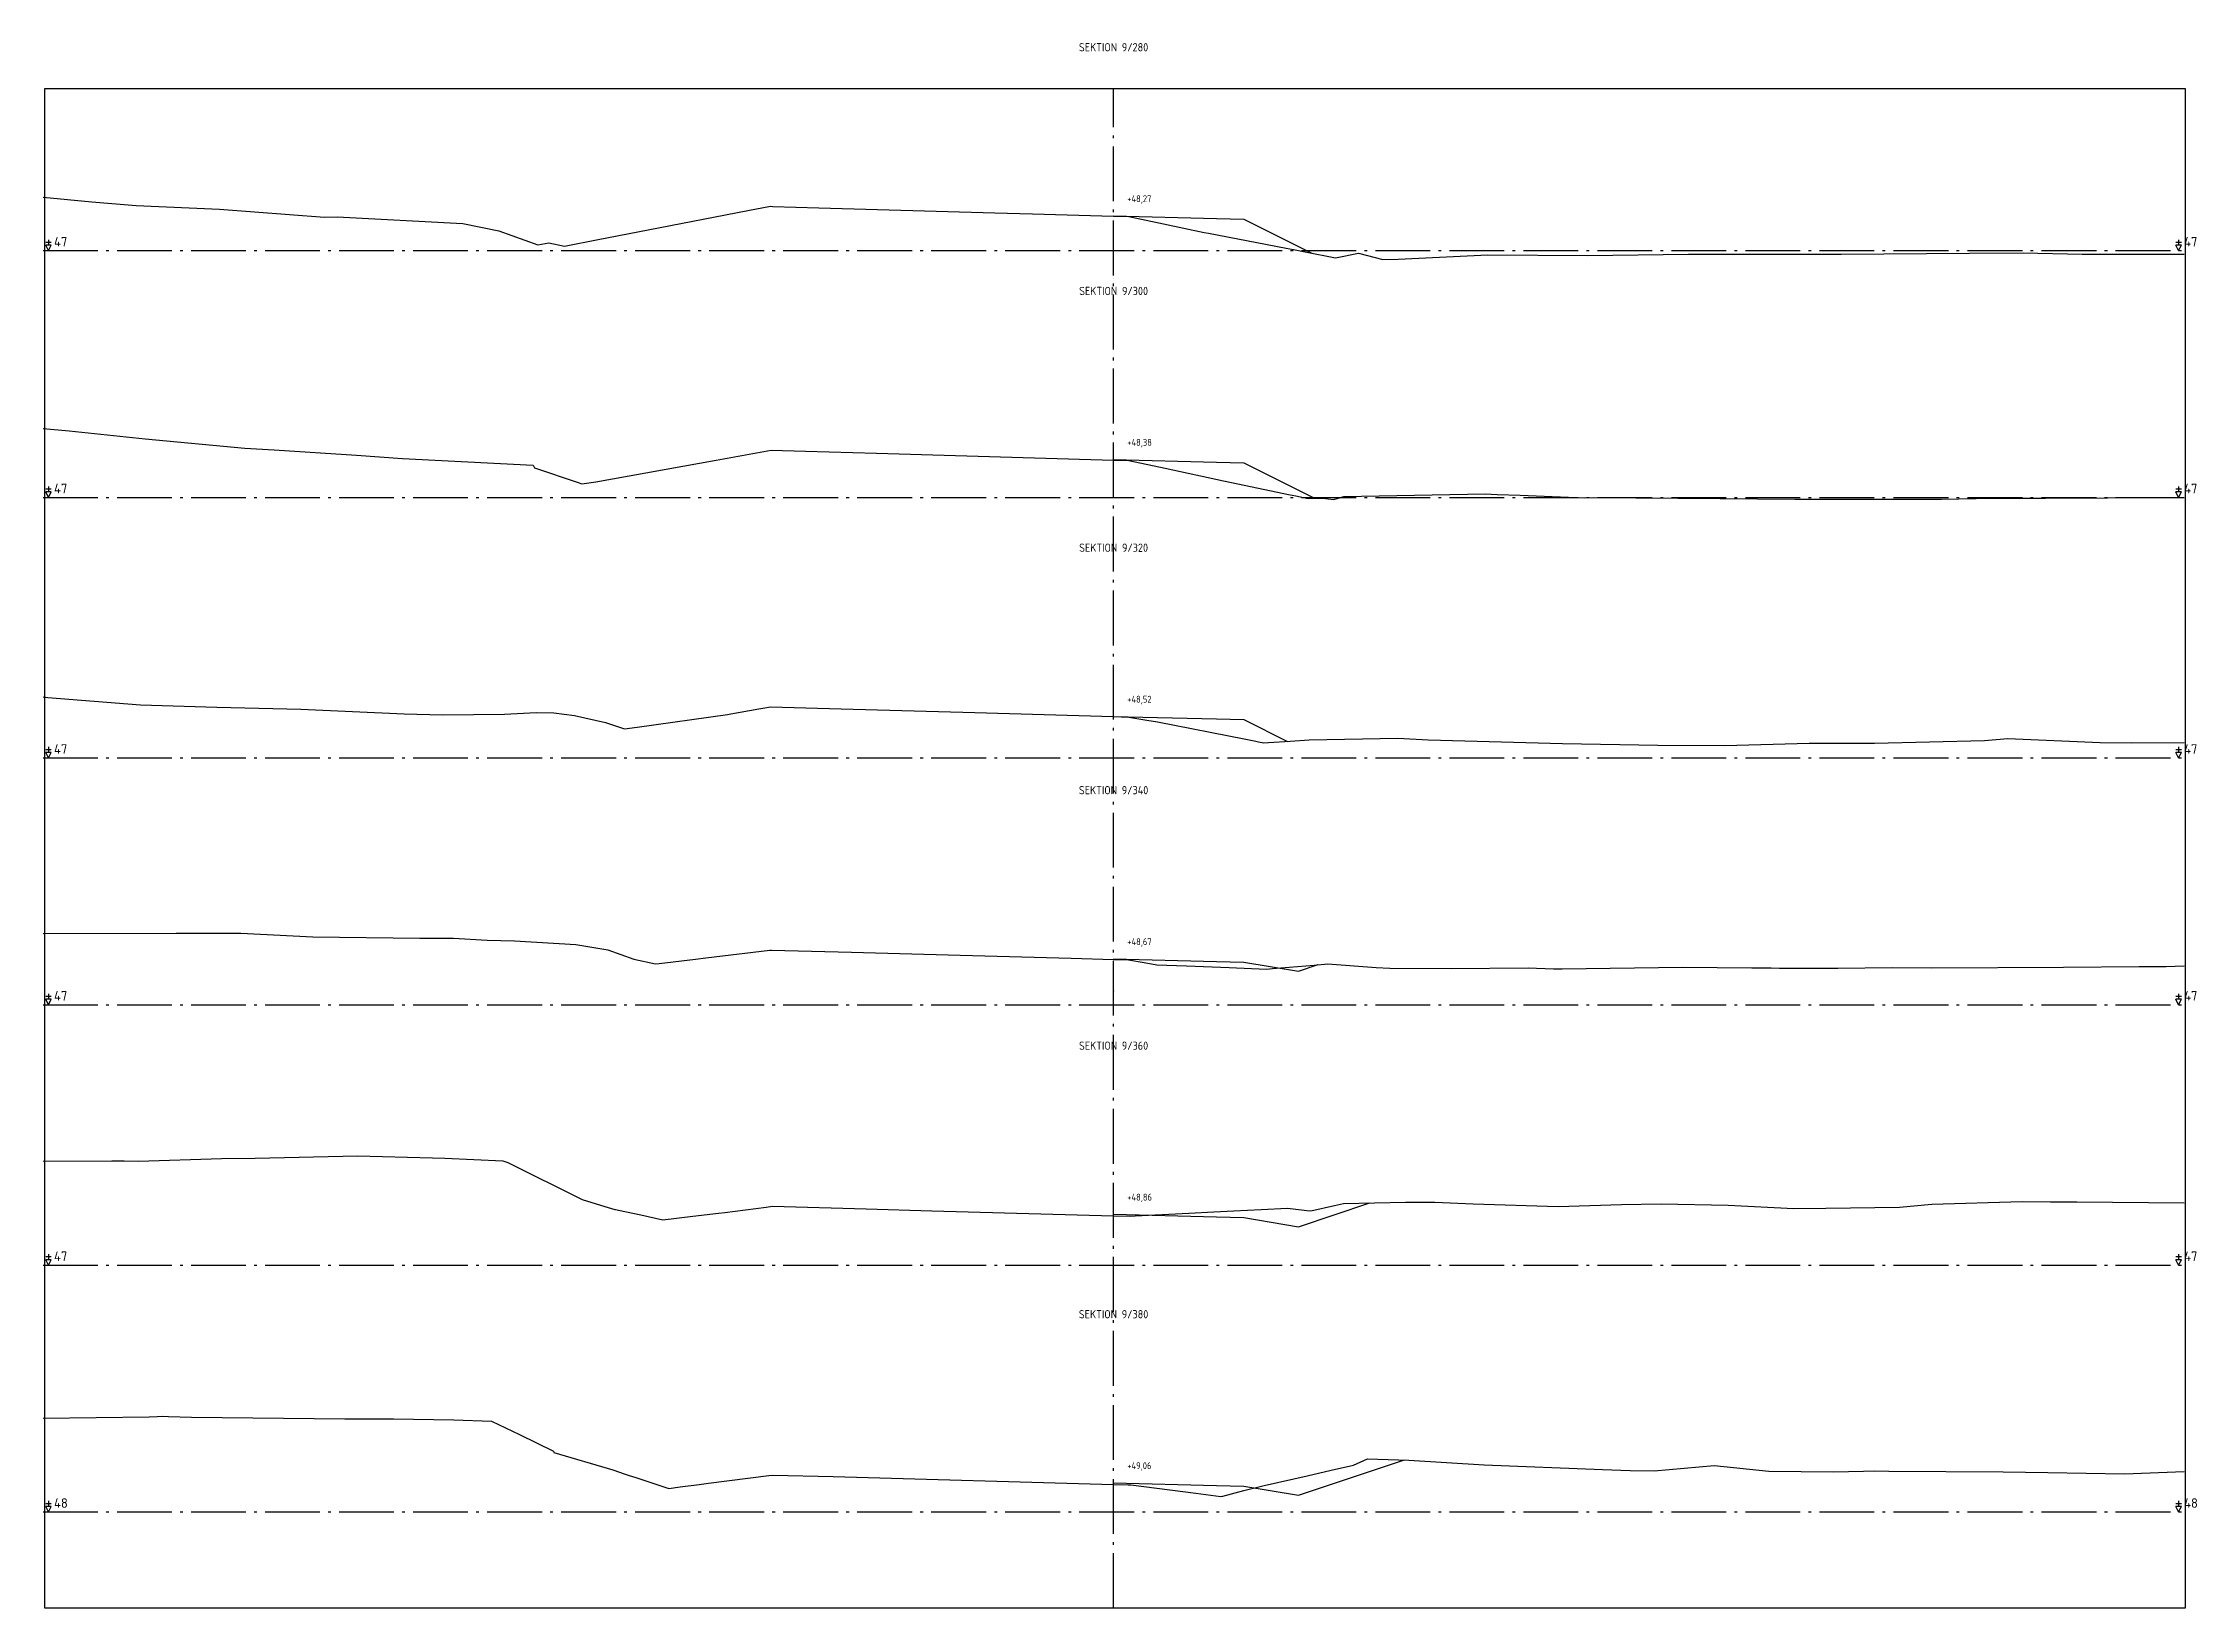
# Model space of a CAD drawing. Header units: metres. Extents: x 164066 to 165347, y 6228109 to 6230364.
# Drawn here: x 164151.8 to 164230.4, y 6229784.2 to 6229841.2 of the extents above; entities that cross this region are included whole.
import ezdxf
from ezdxf.enums import TextEntityAlignment as Align

# ---------------------------------------------------------------- set-up
doc = ezdxf.new("R2010")
doc.units = ezdxf.units.M
doc.header["$LTSCALE"] = 0.1
doc.linetypes.add('CENTRUMLINJE', pattern=[27, 20, -3, 1, -3])
for name, color, linetype in [('M-000', 7, 'Continuous'), ('M-372A', 3, 'Continuous'), ('M-374C', 6, 'Continuous'), ('M-378A', 7, 'CENTRUMLINJE'), ('M-378AT', 4, 'Continuous'), ('M-378B', 4, 'CENTRUMLINJE'), ('M-378BT', 4, 'Continuous'), ('T19202X', 4, 'Continuous')]:
    doc.layers.add(name, color=color, linetype=linetype)
doc.styles.add('ISO35', font='ISO3098', dxfattribs={"height": 3.5})
doc.styles.add('P_ISO_25', font='ISO', dxfattribs={"height": 2.5})
doc.styles.add('P_ISO_30', font='ISO', dxfattribs={"height": 3})

msp = doc.modelspace()

# ---------------------------------------------------------------- texts
at = {"layer": 'M-378AT', "style": 'ISO35'}
for s, p in [('47', (164152.204, 6229833.804)), ('47', (164229.904, 6229833.804)), ('47', (164152.204, 6229824.804)), ('47', (164229.904, 6229824.804)), ('47', (164152.204, 6229815.304)), ('47', (164229.904, 6229815.304)), ('47', (164152.204, 6229806.304)), ('47', (164229.904, 6229806.304)), ('47', (164152.204, 6229796.804)), ('47', (164229.904, 6229796.804)), ('48', (164152.204, 6229787.804)), ('48', (164229.904, 6229787.804))]:
    msp.add_text(s, height=0.35, dxfattribs=at).set_placement(p)
at = {"layer": 'M-378BT', "style": 'P_ISO_30'}
for s, p in [('SEKTION 9/280', (164190.854, 6229840.923)), ('SEKTION 9/300', (164190.854, 6229832.035)), ('SEKTION 9/320', (164190.854, 6229822.67)), ('SEKTION 9/340', (164190.854, 6229813.828)), ('SEKTION 9/360', (164190.854, 6229804.51)), ('SEKTION 9/380', (164190.854, 6229794.716))]:
    msp.add_text(s, height=0.3, dxfattribs=at).set_placement(p, align=Align.CENTER)
at = {"layer": 'M-378BT', "style": 'P_ISO_25'}
for s, p in [('+48,27', (164191.354, 6229835.423)), ('+48,38', (164191.354, 6229826.535)), ('+48,52', (164191.354, 6229817.17)), ('+48,67', (164191.354, 6229808.328)), ('+48,86', (164191.354, 6229799.01)), ('+49,06', (164191.354, 6229789.216))]:
    msp.add_text(s, height=0.25, dxfattribs=at).set_placement(p)

# ---------------------------------------------------------------- linework, layer by layer
at = {"layer": 'M-000'}
msp.add_lwpolyline([(164151.854, 6229784.154), (164229.954, 6229784.154), (164229.954, 6229839.554), (164151.854, 6229839.554), (164151.854, 6229784.154)], dxfattribs=at)
at = {"layer": 'M-372A', "color": 3, "linetype": 'Continuous'}
for points in [[(164151.804, 6229835.606), (164153.577, 6229835.431), (164155.204, 6229835.302), (164158.235, 6229835.163), (164162.072, 6229834.88), (164162.529, 6229834.887), (164167.11, 6229834.642), (164168.435, 6229834.383), (164169.852, 6229833.867), (164170.251, 6229833.936), (164170.828, 6229833.818), (164172.05, 6229834.056), (164173.881, 6229834.413), (164177.512, 6229835.121), (164178.339, 6229835.271), (164178.419, 6229835.269), (164180.103, 6229835.218), (164186.518, 6229835.036), (164187.895, 6229834.997), (164190.854, 6229834.914), (164191.407, 6229834.898), (164192.672, 6229834.633), (164194.161, 6229834.321), (164194.311, 6229834.289), (164197.153, 6229833.743), (164197.411, 6229833.693), (164197.838, 6229833.611), (164198.953, 6229833.397), (164199.784, 6229833.557), (164200.671, 6229833.328), (164201.234, 6229833.342), (164204.509, 6229833.498), (164208.136, 6229833.478), (164211.823, 6229833.523), (164217.4, 6229833.526), (164220.509, 6229833.554), (164222.075, 6229833.566), (164224.039, 6229833.57), (164226.19, 6229833.524), (164227.556, 6229833.523), (164229.402, 6229833.527), (164229.904, 6229833.53)], [(164151.804, 6229827.172), (164152.753, 6229827.081), (164155.531, 6229826.796), (164159.162, 6229826.454), (164160.237, 6229826.396), (164163.235, 6229826.195), (164164.917, 6229826.077), (164167.303, 6229825.954), (164169.68, 6229825.83), (164169.735, 6229825.728), (164169.836, 6229825.694), (164171.218, 6229825.234), (164171.322, 6229825.199), (164171.459, 6229825.153), (164171.968, 6229825.224), (164176.351, 6229826.017), (164178.232, 6229826.357), (164178.363, 6229826.381), (164179.618, 6229826.345), (164182.21, 6229826.269), (164190.854, 6229826.014), (164190.954, 6229826.011), (164191.405, 6229825.997), (164192.731, 6229825.716), (164194.863, 6229825.264), (164195.912, 6229825.041), (164197.239, 6229824.76), (164197.499, 6229824.709), (164197.952, 6229824.62), (164198.103, 6229824.629), (164198.474, 6229824.623), (164198.889, 6229824.577), (164199.249, 6229824.687), (164204.409, 6229824.785), (164204.633, 6229824.778), (164204.841, 6229824.765), (164205.689, 6229824.742), (164208.031, 6229824.645), (164208.36, 6229824.653), (164212.979, 6229824.615), (164215.701, 6229824.594), (164216.241, 6229824.585), (164221.051, 6229824.595), (164222.315, 6229824.62), (164223.611, 6229824.624), (164224.844, 6229824.633), (164229.373, 6229824.651), (164229.904, 6229824.652)], [(164151.804, 6229817.377), (164151.978, 6229817.355), (164155.362, 6229817.094), (164158.144, 6229817.003), (164161.206, 6229816.933), (164164.972, 6229816.766), (164166.373, 6229816.722), (164168.636, 6229816.754), (164169.786, 6229816.809), (164170.44, 6229816.797), (164171.195, 6229816.697), (164172.315, 6229816.445), (164173.019, 6229816.21), (164173.473, 6229816.273), (164176.77, 6229816.734), (164176.896, 6229816.756), (164177.911, 6229816.94), (164178.065, 6229816.968), (164178.343, 6229817.018), (164180.913, 6229816.945), (164185.787, 6229816.805), (164190.854, 6229816.662), (164191.405, 6229816.646), (164192.064, 6229816.533), (164192.453, 6229816.466), (164195.675, 6229815.832), (164196.048, 6229815.759), (164196.134, 6229815.742), (164196.33, 6229815.703), (164196.506, 6229815.713), (164197.29, 6229815.76), (164197.984, 6229815.818), (164201.218, 6229815.875), (164202.332, 6229815.81), (164207.228, 6229815.684), (164210.703, 6229815.616), (164213.151, 6229815.606), (164216.233, 6229815.698), (164218.611, 6229815.697), (164222.619, 6229815.795), (164223.468, 6229815.861), (164226.836, 6229815.715), (164227.973, 6229815.706), (164229.904, 6229815.715)], [(164151.804, 6229808.752), (164156.656, 6229808.765), (164159.018, 6229808.757), (164161.647, 6229808.628), (164165.546, 6229808.586), (164166.777, 6229808.582), (164168.002, 6229808.513), (164169.006, 6229808.479), (164171.236, 6229808.349), (164172.4, 6229808.154), (164173.358, 6229807.815), (164174.14, 6229807.645), (164174.275, 6229807.661), (164175.603, 6229807.818), (164175.983, 6229807.863), (164178.315, 6229808.141), (164178.375, 6229808.148), (164181.289, 6229808.068), (164185.263, 6229807.957), (164189.303, 6229807.846), (164190.854, 6229807.802), (164191.402, 6229807.786), (164191.969, 6229807.689), (164192.426, 6229807.61), (164193.51, 6229807.568), (164195.073, 6229807.507), (164196.428, 6229807.454), (164196.651, 6229807.473), (164198.171, 6229807.601), (164198.673, 6229807.643), (164200.43, 6229807.512), (164200.929, 6229807.491), (164203.162, 6229807.476), (164205.976, 6229807.499), (164206.906, 6229807.459), (164207.223, 6229807.459), (164211.609, 6229807.52), (164214.131, 6229807.496), (164214.839, 6229807.493), (164215.144, 6229807.484), (164215.535, 6229807.483), (164217.274, 6229807.49), (164219.253, 6229807.514), (164220.706, 6229807.496), (164225.5, 6229807.523), (164228.264, 6229807.543), (164229.244, 6229807.546), (164229.904, 6229807.571)], [(164151.804, 6229800.446), (164154.315, 6229800.456), (164154.767, 6229800.465), (164155.288, 6229800.453), (164158.314, 6229800.541), (164159.543, 6229800.558), (164163.269, 6229800.643), (164166.005, 6229800.569), (164166.462, 6229800.558), (164168.581, 6229800.454), (164168.761, 6229800.396), (164171.466, 6229799.045), (164172.3, 6229798.798), (164172.665, 6229798.689), (164172.689, 6229798.684), (164173.026, 6229798.611), (164173.608, 6229798.485), (164174.414, 6229798.311), (164175.501, 6229798.439), (164176.441, 6229798.55), (164176.671, 6229798.577), (164178.185, 6229798.773), (164178.415, 6229798.802), (164181.826, 6229798.704), (164184.223, 6229798.635), (164190.854, 6229798.458), (164191.453, 6229798.442), (164191.644, 6229798.452), (164193.604, 6229798.553), (164194.51, 6229798.6), (164195.24, 6229798.638), (164196.236, 6229798.69), (164197.193, 6229798.739), (164197.8, 6229798.663), (164197.898, 6229798.65), (164198.051, 6229798.631), (164198.917, 6229798.826), (164199.24, 6229798.899), (164201.498, 6229798.954), (164202.573, 6229798.947), (164203.967, 6229798.886), (164207.065, 6229798.789), (164209.376, 6229798.863), (164210.831, 6229798.886), (164213.27, 6229798.838), (164215.673, 6229798.718), (164216.829, 6229798.73), (164219.52, 6229798.775), (164220.703, 6229798.884), (164223.999, 6229798.971), (164225.031, 6229798.963), (164225.994, 6229798.969), (164229.904, 6229798.927)], [(164151.804, 6229791.078), (164155.68, 6229791.124), (164155.967, 6229791.138), (164156.153, 6229791.147), (164156.377, 6229791.135), (164157.217, 6229791.117), (164162.808, 6229791.046), (164164.584, 6229791.056), (164166.784, 6229791.011), (164168.162, 6229790.965), (164169.18, 6229790.474), (164170.429, 6229789.873), (164170.441, 6229789.823), (164172.591, 6229789.185), (164173.043, 6229789.036), (164173.185, 6229788.989), (164173.432, 6229788.907), (164174.63, 6229788.512), (164175.047, 6229788.566), (164175.732, 6229788.654), (164176.08, 6229788.699), (164178.273, 6229788.98), (164178.424, 6229788.999), (164180.625, 6229788.943), (164190.854, 6229788.659), (164191.38, 6229788.645), (164191.385, 6229788.644), (164191.391, 6229788.643), (164191.479, 6229788.642), (164193.859, 6229788.342), (164194.765, 6229788.216), (164194.833, 6229788.233), (164195.61, 6229788.434), (164196.346, 6229788.624), (164197.915, 6229788.977), (164198.788, 6229789.174), (164199.609, 6229789.359), (164200.114, 6229789.59), (164201.627, 6229789.545), (164204.37, 6229789.378), (164208.689, 6229789.204), (164209.694, 6229789.163), (164210.574, 6229789.153), (164212.759, 6229789.344), (164214.754, 6229789.141), (164217.118, 6229789.12), (164218.208, 6229789.14), (164218.593, 6229789.154), (164219.133, 6229789.142), (164223.303, 6229789.119), (164224.935, 6229789.088), (164227.734, 6229789.046), (164229.904, 6229789.127)]]:
    msp.add_lwpolyline(points, dxfattribs=at)
at = {"layer": 'M-374C', "color": 6, "linetype": 'Continuous'}
for points in [[(164190.849, 6229834.924), (164190.85, 6229834.923), (164190.851, 6229834.923), (164190.852, 6229834.923), (164190.853, 6229834.923), (164190.854, 6229834.923), (164194.604, 6229834.83), (164195.104, 6229834.817), (164195.604, 6229834.805), (164198.086, 6229833.564)], [(164190.849, 6229826.035), (164190.85, 6229826.034), (164190.851, 6229826.035), (164190.852, 6229826.035), (164190.853, 6229826.035), (164190.854, 6229826.035), (164194.604, 6229825.941), (164195.104, 6229825.929), (164195.604, 6229825.916), (164198.18, 6229824.628)], [(164190.849, 6229816.67), (164190.85, 6229816.669), (164190.851, 6229816.67), (164190.852, 6229816.67), (164190.853, 6229816.67), (164190.854, 6229816.67), (164194.604, 6229816.576), (164195.104, 6229816.563), (164195.604, 6229816.551), (164197.197, 6229815.755)], [(164190.849, 6229807.828), (164190.85, 6229807.828), (164190.851, 6229807.828), (164190.852, 6229807.828), (164190.853, 6229807.828), (164190.854, 6229807.828), (164194.604, 6229807.734), (164195.104, 6229807.722), (164195.604, 6229807.709), (164197.604, 6229807.375), (164198.32, 6229807.614)], [(164190.849, 6229798.51), (164190.85, 6229798.51), (164190.851, 6229798.51), (164190.852, 6229798.51), (164190.853, 6229798.51), (164190.854, 6229798.51), (164194.604, 6229798.416), (164195.104, 6229798.404), (164195.604, 6229798.391), (164197.604, 6229798.057), (164200.203, 6229798.923)], [(164190.849, 6229788.716), (164190.85, 6229788.715), (164190.851, 6229788.716), (164190.852, 6229788.716), (164190.853, 6229788.716), (164190.854, 6229788.716), (164194.604, 6229788.622), (164195.104, 6229788.609), (164195.604, 6229788.597), (164197.604, 6229788.263), (164201.469, 6229789.55)]]:
    msp.add_lwpolyline(points, dxfattribs=at)
at = {"layer": 'M-378A'}
for p, q in [((164151.804, 6229833.654), (164229.904, 6229833.654)), ((164151.804, 6229824.654), (164229.904, 6229824.654)), ((164151.804, 6229815.154), (164229.904, 6229815.154)), ((164151.804, 6229806.154), (164229.904, 6229806.154)), ((164151.804, 6229796.654), (164229.904, 6229796.654)), ((164151.804, 6229787.654), (164229.904, 6229787.654))]:
    msp.add_line(p, q, dxfattribs=at)
at = {"layer": 'M-378AT'}
for p, q in [((164152.104, 6229833.954), (164151.904, 6229833.954)), ((164152.004, 6229833.654), (164151.904, 6229833.854)), ((164152.104, 6229833.854), (164151.904, 6229833.854)), ((164152.004, 6229834.054), (164152.004, 6229833.854)), ((164152.004, 6229833.654), (164152.104, 6229833.854)), ((164229.804, 6229833.954), (164229.604, 6229833.954)), ((164229.704, 6229833.654), (164229.604, 6229833.854)), ((164229.804, 6229833.854), (164229.604, 6229833.854)), ((164229.704, 6229834.054), (164229.704, 6229833.854)), ((164229.704, 6229833.654), (164229.804, 6229833.854)), ((164152.104, 6229824.954), (164151.904, 6229824.954)), ((164152.004, 6229825.054), (164152.004, 6229824.854)), ((164229.804, 6229824.954), (164229.604, 6229824.954)), ((164229.704, 6229825.054), (164229.704, 6229824.854)), ((164152.004, 6229824.654), (164151.904, 6229824.854)), ((164152.104, 6229824.854), (164151.904, 6229824.854)), ((164152.004, 6229824.654), (164152.104, 6229824.854)), ((164229.704, 6229824.654), (164229.604, 6229824.854)), ((164229.804, 6229824.854), (164229.604, 6229824.854)), ((164229.704, 6229824.654), (164229.804, 6229824.854)), ((164152.004, 6229815.554), (164152.004, 6229815.354)), ((164229.704, 6229815.554), (164229.704, 6229815.354)), ((164152.104, 6229815.454), (164151.904, 6229815.454)), ((164152.004, 6229815.154), (164151.904, 6229815.354)), ((164152.104, 6229815.354), (164151.904, 6229815.354)), ((164152.004, 6229815.154), (164152.104, 6229815.354)), ((164229.804, 6229815.454), (164229.604, 6229815.454)), ((164229.704, 6229815.154), (164229.604, 6229815.354)), ((164229.804, 6229815.354), (164229.604, 6229815.354)), ((164229.704, 6229815.154), (164229.804, 6229815.354)), ((164152.104, 6229806.454), (164151.904, 6229806.454)), ((164152.004, 6229806.154), (164151.904, 6229806.354)), ((164152.104, 6229806.354), (164151.904, 6229806.354)), ((164152.004, 6229806.554), (164152.004, 6229806.354)), ((164152.004, 6229806.154), (164152.104, 6229806.354)), ((164229.804, 6229806.454), (164229.604, 6229806.454)), ((164229.704, 6229806.154), (164229.604, 6229806.354)), ((164229.804, 6229806.354), (164229.604, 6229806.354)), ((164229.704, 6229806.554), (164229.704, 6229806.354)), ((164229.704, 6229806.154), (164229.804, 6229806.354)), ((164152.104, 6229796.954), (164151.904, 6229796.954)), ((164152.004, 6229796.654), (164151.904, 6229796.854)), ((164152.104, 6229796.854), (164151.904, 6229796.854)), ((164152.004, 6229797.054), (164152.004, 6229796.854)), ((164152.004, 6229796.654), (164152.104, 6229796.854)), ((164229.804, 6229796.954), (164229.604, 6229796.954)), ((164229.704, 6229796.654), (164229.604, 6229796.854)), ((164229.804, 6229796.854), (164229.604, 6229796.854)), ((164229.704, 6229797.054), (164229.704, 6229796.854)), ((164229.704, 6229796.654), (164229.804, 6229796.854)), ((164152.004, 6229788.054), (164152.004, 6229787.854)), ((164229.704, 6229788.054), (164229.704, 6229787.854)), ((164152.104, 6229787.954), (164151.904, 6229787.954)), ((164152.004, 6229787.654), (164151.904, 6229787.854)), ((164152.104, 6229787.854), (164151.904, 6229787.854)), ((164152.004, 6229787.654), (164152.104, 6229787.854)), ((164229.804, 6229787.954), (164229.604, 6229787.954)), ((164229.704, 6229787.654), (164229.604, 6229787.854)), ((164229.804, 6229787.854), (164229.604, 6229787.854)), ((164229.704, 6229787.654), (164229.804, 6229787.854))]:
    msp.add_line(p, q, dxfattribs=at)
at = {"layer": 'M-378B', "linetype": 'CENTRUMLINJE'}
msp.add_line((164190.854, 6229784.154), (164190.854, 6229839.554), dxfattribs=at)
at = {"layer": 'T19202X'}
for centre in [(164190.854, 6229832.654), (164190.854, 6229823.654), (164190.854, 6229814.654), (164190.854, 6229806.654), (164190.854, 6229797.154), (164190.854, 6229787.654)]:
    msp.add_circle(centre, 0.001, dxfattribs=at)

msp.set_redraw_order([(e.dxf.handle, doc.entitydb.next_handle()) for e in msp.query("TEXT MTEXT ATTDEF DIMENSION ARC_DIMENSION")])  # texts and dimensions are drawn at this point

doc.saveas('drawing.dxf')
